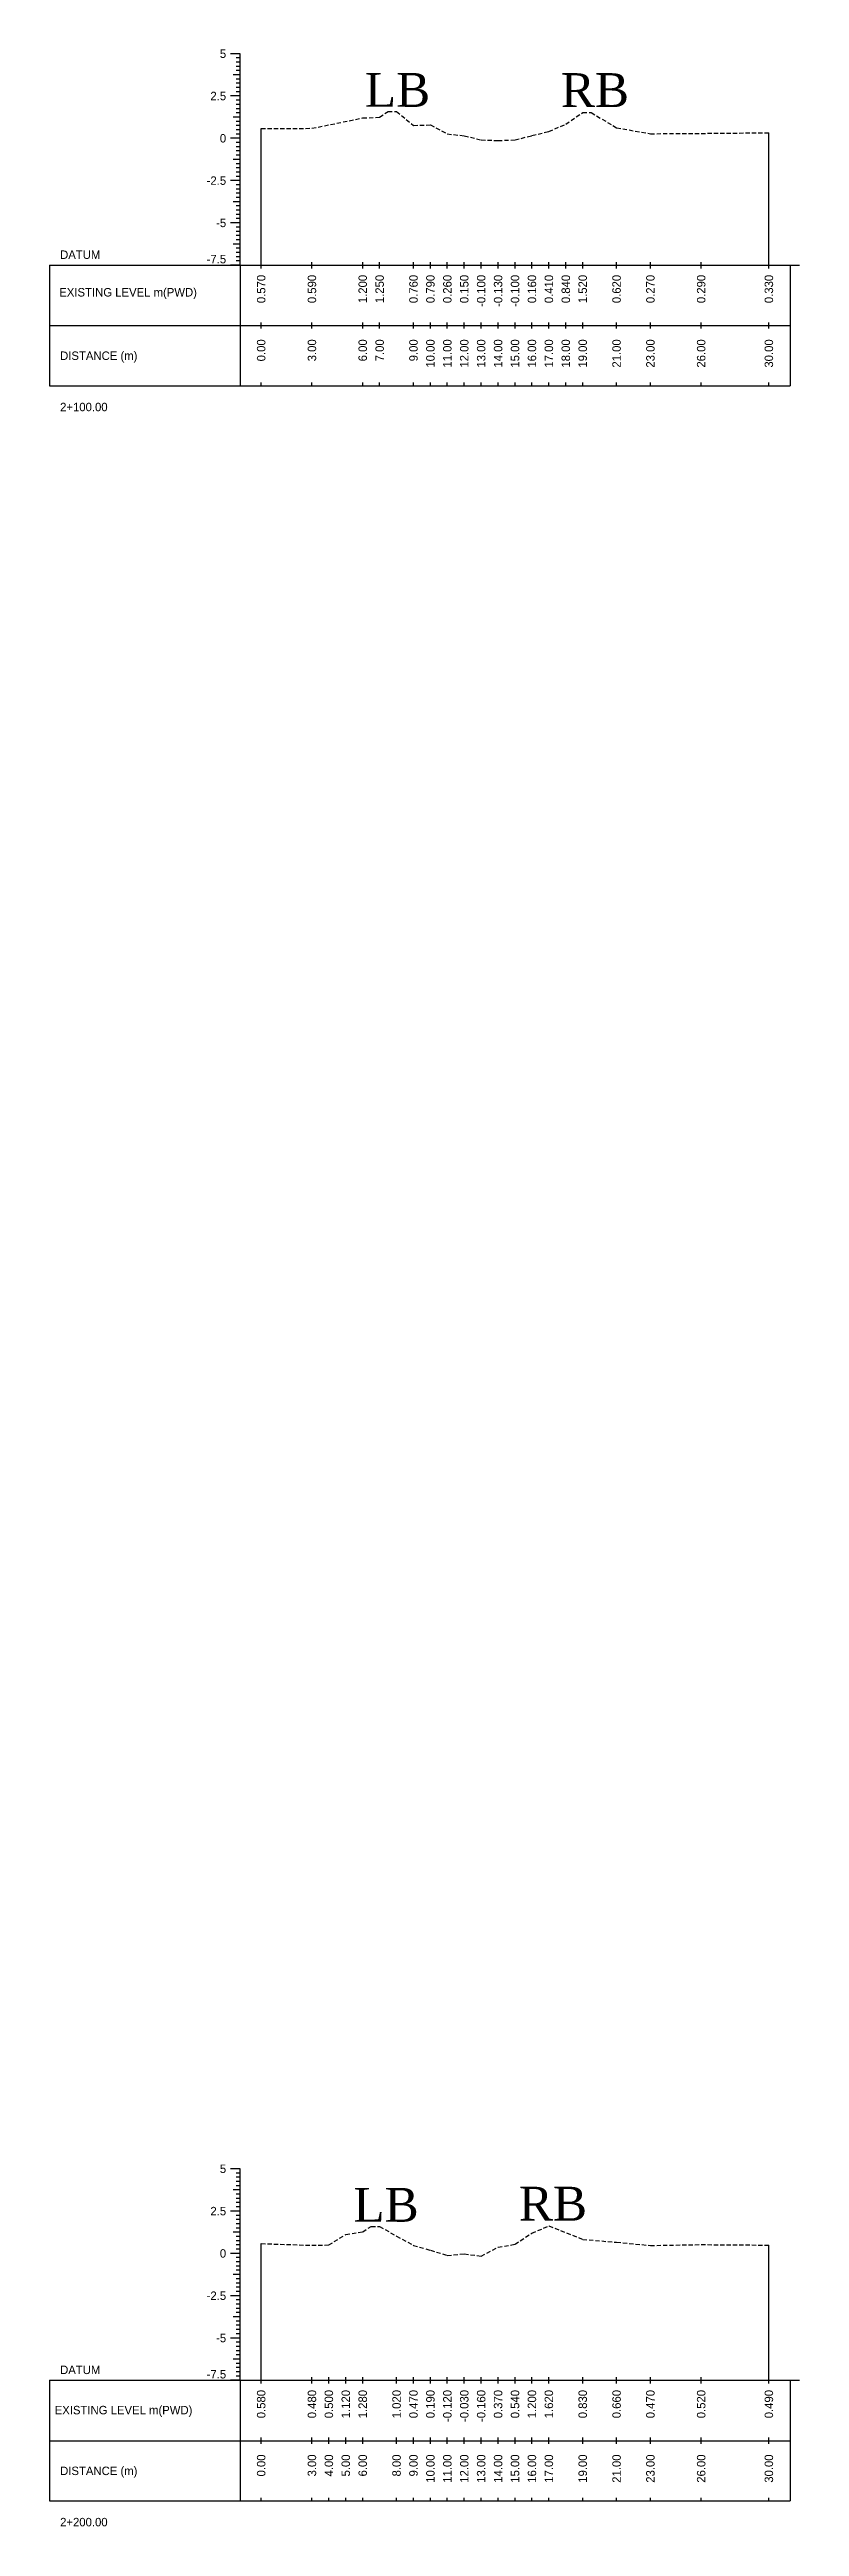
# Model space of a CAD drawing. Header units: inches. Extents: x 2552 to 3818, y -1499 to -1059.
# Drawn here: x 3636.4 to 3680.7, y -1489.3 to -1342.9 of the extents above; entities that cross this region are included whole.
import ezdxf
from ezdxf.enums import TextEntityAlignment as Align

# ---------------------------------------------------------------- set-up
doc = ezdxf.new("R2010")
doc.units = ezdxf.units.IN
doc.header["$MEASUREMENT"] = 0
doc.linetypes.add('HIDDEN', pattern=[0.375, 0.25, -0.125])
doc.layers.add('CS_Drawing', color=7, linetype='Continuous')
doc.layers.add('GL', color=3, linetype='HIDDEN')
doc.styles.add('romans', font='romans.shx')

msp = doc.modelspace()

# ---------------------------------------------------------------- texts
at = {"char_height": 2, "width": 204.3733, "attachment_point": 1, "style": 'romans'}
for s, insert in [('{\\fTimes New Roman|b0|i0|c0|p18;LB}', (3655.01, -1344.31)), ('{\\fTimes New Roman|b0|i0|c0|p18;RB}', (3666.59, -1344.32)), ('{\\fTimes New Roman|b0|i0|c0|p18;LB}', (3654.33, -1469.3)), ('{\\fTimes New Roman|b0|i0|c0|p18;RB}', (3664.11, -1469.23))]:
    msp.add_mtext(s, dxfattribs=dict(at, insert=insert))
at = {"layer": 'CS_Drawing'}
for s, p in [('5', (3646.81, -1343.17)), ('2.5', (3646.81, -1345.67)), ('0', (3646.81, -1348.17)), ('-2.5', (3646.81, -1350.67)), ('-5', (3646.81, -1353.17)), ('5', (3646.81, -1468.17)), ('2.5', (3646.81, -1470.67)), ('0', (3646.81, -1473.17)), ('-2.5', (3646.81, -1475.67)), ('-5', (3646.81, -1478.17))]:
    msp.add_text(s, height=0.5, dxfattribs=at).set_placement(p, align=Align.MIDDLE_RIGHT)
for s, p in [('DATUM', (3637, -1355.05)), ('EXISTING LEVEL m(PWD)', (3636.95, -1357.27)), ('DISTANCE (m)', (3637, -1361.02)), ('2+100.00', (3637, -1364.05)), ('DATUM', (3637, -1480.05)), ('EXISTING LEVEL m(PWD)', (3636.68, -1482.43)), ('DISTANCE (m)', (3637, -1486.02)), ('2+200.00', (3637, -1489.05))]:
    msp.add_text(s, height=0.5, dxfattribs=at).set_placement(p, align=Align.MIDDLE_LEFT)
for p in [(3646.81, -1355.56), (3646.81, -1480.56)]:
    msp.add_text('-7.5', height=0.5, dxfattribs=at).set_placement(p, align=Align.RIGHT)
for s, p in [('0.570', (3648.88, -1356.24)), ('0.590', (3651.88, -1356.24)), ('1.200', (3654.88, -1356.24)), ('1.250', (3655.88, -1356.24)), ('0.760', (3657.88, -1356.24)), ('0.790', (3658.88, -1356.24)), ('0.260', (3659.88, -1356.24)), ('0.150', (3660.88, -1356.24)), ('-0.100', (3661.88, -1356.24)), ('-0.130', (3662.88, -1356.24)), ('-0.100', (3663.88, -1356.24)), ('0.160', (3664.88, -1356.24)), ('0.410', (3665.88, -1356.24)), ('0.840', (3666.88, -1356.24)), ('1.520', (3667.88, -1356.24)), ('0.620', (3669.88, -1356.24)), ('0.270', (3671.88, -1356.24)), ('0.290', (3674.88, -1356.24)), ('0.330', (3678.88, -1356.24)), ('0.00', (3648.88, -1360.05)), ('3.00', (3651.88, -1360.05)), ('6.00', (3654.88, -1360.05)), ('7.00', (3655.88, -1360.05)), ('9.00', (3657.88, -1360.05)), ('10.00', (3658.88, -1360.05)), ('11.00', (3659.88, -1360.05)), ('12.00', (3660.88, -1360.05)), ('13.00', (3661.88, -1360.05)), ('14.00', (3662.88, -1360.05)), ('15.00', (3663.88, -1360.05)), ('16.00', (3664.88, -1360.05)), ('17.00', (3665.88, -1360.05)), ('18.00', (3666.88, -1360.05)), ('19.00', (3667.88, -1360.05)), ('21.00', (3669.88, -1360.05)), ('23.00', (3671.88, -1360.05)), ('26.00', (3674.88, -1360.05)), ('30.00', (3678.88, -1360.05)), ('0.580', (3648.88, -1481.24)), ('0.480', (3651.88, -1481.24)), ('0.500', (3652.88, -1481.24)), ('1.120', (3653.88, -1481.24)), ('1.280', (3654.88, -1481.24)), ('1.020', (3656.88, -1481.24)), ('0.470', (3657.88, -1481.24)), ('0.190', (3658.88, -1481.24)), ('-0.120', (3659.88, -1481.24)), ('-0.030', (3660.88, -1481.24)), ('-0.160', (3661.88, -1481.24)), ('0.370', (3662.88, -1481.24)), ('0.540', (3663.88, -1481.24)), ('1.200', (3664.88, -1481.24)), ('1.620', (3665.88, -1481.24)), ('0.830', (3667.88, -1481.24)), ('0.660', (3669.88, -1481.24)), ('0.470', (3671.88, -1481.24)), ('0.520', (3674.88, -1481.24)), ('0.490', (3678.88, -1481.24)), ('0.00', (3648.88, -1485.05)), ('3.00', (3651.88, -1485.05)), ('4.00', (3652.88, -1485.05)), ('5.00', (3653.88, -1485.05)), ('6.00', (3654.88, -1485.05)), ('8.00', (3656.88, -1485.05)), ('9.00', (3657.88, -1485.05)), ('10.00', (3658.88, -1485.05)), ('11.00', (3659.88, -1485.05)), ('12.00', (3660.88, -1485.05)), ('13.00', (3661.88, -1485.05)), ('14.00', (3662.88, -1485.05)), ('15.00', (3663.88, -1485.05)), ('16.00', (3664.88, -1485.05)), ('17.00', (3665.88, -1485.05)), ('19.00', (3667.88, -1485.05)), ('21.00', (3669.88, -1485.05)), ('23.00', (3671.88, -1485.05)), ('26.00', (3674.88, -1485.05)), ('30.00', (3678.88, -1485.05))]:
    msp.add_text(s, height=0.5, rotation=90, dxfattribs=at).set_placement(p, align=Align.MIDDLE_RIGHT)

# ---------------------------------------------------------------- linework, layer by layer
at = {"layer": 'CS_Drawing'}
for p, q in [((3647.63, -1343.17), (3647.06, -1343.17)), ((3647.63, -1343.17), (3647.23, -1343.17)), ((3647.63, -1343.17), (3647.4, -1343.17)), ((3647.63, -1343.42), (3647.4, -1343.42)), ((3647.63, -1343.67), (3647.4, -1343.67)), ((3647.63, -1355.67), (3647.63, -1343.17)), ((3647.63, -1344.42), (3647.23, -1344.42)), ((3647.63, -1343.92), (3647.4, -1343.92)), ((3647.63, -1344.17), (3647.4, -1344.17)), ((3647.63, -1344.42), (3647.4, -1344.42)), ((3647.63, -1344.67), (3647.4, -1344.67)), ((3647.63, -1344.92), (3647.4, -1344.92)), ((3647.63, -1345.17), (3647.4, -1345.17)), ((3647.63, -1345.67), (3647.06, -1345.67)), ((3647.63, -1345.67), (3647.23, -1345.67)), ((3647.63, -1345.42), (3647.4, -1345.42)), ((3647.63, -1345.67), (3647.4, -1345.67)), ((3647.63, -1345.92), (3647.4, -1345.92)), ((3647.63, -1346.17), (3647.4, -1346.17)), ((3647.63, -1346.42), (3647.4, -1346.42)), ((3647.63, -1346.67), (3647.4, -1346.67)), ((3647.63, -1348.17), (3647.06, -1348.17)), ((3647.63, -1346.92), (3647.23, -1346.92)), ((3647.63, -1348.17), (3647.23, -1348.17)), ((3647.63, -1346.92), (3647.4, -1346.92)), ((3647.63, -1347.17), (3647.4, -1347.17)), ((3647.63, -1347.42), (3647.4, -1347.42)), ((3647.63, -1347.67), (3647.4, -1347.67)), ((3647.63, -1347.92), (3647.4, -1347.92)), ((3647.63, -1348.17), (3647.4, -1348.17)), ((3648.88, -1355.67), (3648.88, -1347.6)), ((3678.88, -1355.67), (3678.88, -1347.84)), ((3647.63, -1349.42), (3647.23, -1349.42)), ((3647.63, -1348.42), (3647.4, -1348.42)), ((3647.63, -1348.67), (3647.4, -1348.67)), ((3647.63, -1348.92), (3647.4, -1348.92)), ((3647.63, -1349.17), (3647.4, -1349.17)), ((3647.63, -1349.42), (3647.4, -1349.42)), ((3647.63, -1350.67), (3647.06, -1350.67)), ((3647.63, -1350.67), (3647.23, -1350.67)), ((3647.63, -1349.67), (3647.4, -1349.67)), ((3647.63, -1349.92), (3647.4, -1349.92)), ((3647.63, -1350.17), (3647.4, -1350.17)), ((3647.63, -1350.42), (3647.4, -1350.42)), ((3647.63, -1350.67), (3647.4, -1350.67)), ((3647.63, -1350.92), (3647.4, -1350.92)), ((3647.63, -1351.92), (3647.23, -1351.92)), ((3647.63, -1351.17), (3647.4, -1351.17)), ((3647.63, -1351.42), (3647.4, -1351.42)), ((3647.63, -1351.67), (3647.4, -1351.67)), ((3647.63, -1351.92), (3647.4, -1351.92)), ((3647.63, -1352.17), (3647.4, -1352.17)), ((3647.63, -1352.42), (3647.4, -1352.42)), ((3647.63, -1353.17), (3647.06, -1353.17)), ((3647.63, -1353.17), (3647.23, -1353.17)), ((3647.63, -1352.67), (3647.4, -1352.67)), ((3647.63, -1352.92), (3647.4, -1352.92)), ((3647.63, -1353.17), (3647.4, -1353.17)), ((3647.63, -1353.42), (3647.4, -1353.42)), ((3647.63, -1353.67), (3647.4, -1353.67)), ((3647.63, -1353.92), (3647.4, -1353.92)), ((3647.63, -1354.42), (3647.23, -1354.42)), ((3647.63, -1354.17), (3647.4, -1354.17)), ((3647.63, -1354.42), (3647.4, -1354.42)), ((3647.63, -1354.67), (3647.4, -1354.67)), ((3647.63, -1354.92), (3647.4, -1354.92)), ((3647.63, -1355.17), (3647.4, -1355.17)), ((3647.63, -1355.42), (3647.4, -1355.42)), ((3648.88, -1355.86), (3648.88, -1355.49)), ((3651.88, -1355.86), (3651.88, -1355.49)), ((3654.88, -1355.86), (3654.88, -1355.49)), ((3655.88, -1355.86), (3655.88, -1355.49)), ((3657.88, -1355.86), (3657.88, -1355.49)), ((3658.88, -1355.86), (3658.88, -1355.49)), ((3659.88, -1355.86), (3659.88, -1355.49)), ((3660.88, -1355.86), (3660.88, -1355.49)), ((3661.88, -1355.86), (3661.88, -1355.49)), ((3662.88, -1355.86), (3662.88, -1355.49)), ((3663.88, -1355.86), (3663.88, -1355.49)), ((3664.88, -1355.86), (3664.88, -1355.49)), ((3665.88, -1355.86), (3665.88, -1355.49)), ((3666.88, -1355.86), (3666.88, -1355.49)), ((3667.88, -1355.86), (3667.88, -1355.49)), ((3669.88, -1355.86), (3669.88, -1355.49)), ((3671.88, -1355.86), (3671.88, -1355.49)), ((3674.88, -1355.86), (3674.88, -1355.49)), ((3678.88, -1355.86), (3678.88, -1355.49)), ((3636.38, -1355.67), (3647.63, -1355.67)), ((3636.38, -1355.67), (3636.38, -1362.8)), ((3647.63, -1355.67), (3647.06, -1355.67)), ((3647.63, -1355.67), (3647.23, -1355.67)), ((3647.63, -1355.67), (3647.4, -1355.67)), ((3647.63, -1355.67), (3680.13, -1355.67)), ((3647.63, -1355.67), (3647.63, -1362.8)), ((3680.13, -1355.67), (3680.69, -1355.67)), ((3680.13, -1355.67), (3680.52, -1355.67)), ((3680.13, -1355.67), (3680.35, -1355.67)), ((3680.13, -1355.67), (3680.13, -1362.8)), ((3636.38, -1359.24), (3647.63, -1359.24)), ((3647.63, -1359.24), (3680.13, -1359.24)), ((3647.63, -1359.24), (3680.13, -1359.24)), ((3648.88, -1359.42), (3648.88, -1359.05)), ((3651.88, -1359.42), (3651.88, -1359.05)), ((3654.88, -1359.42), (3654.88, -1359.05)), ((3655.88, -1359.42), (3655.88, -1359.05)), ((3657.88, -1359.42), (3657.88, -1359.05)), ((3658.88, -1359.42), (3658.88, -1359.05)), ((3659.88, -1359.42), (3659.88, -1359.05)), ((3660.88, -1359.42), (3660.88, -1359.05)), ((3661.88, -1359.42), (3661.88, -1359.05)), ((3662.88, -1359.42), (3662.88, -1359.05)), ((3663.88, -1359.42), (3663.88, -1359.05)), ((3664.88, -1359.42), (3664.88, -1359.05)), ((3665.88, -1359.42), (3665.88, -1359.05)), ((3666.88, -1359.42), (3666.88, -1359.05)), ((3667.88, -1359.42), (3667.88, -1359.05)), ((3669.88, -1359.42), (3669.88, -1359.05)), ((3671.88, -1359.42), (3671.88, -1359.05)), ((3674.88, -1359.42), (3674.88, -1359.05)), ((3678.88, -1359.42), (3678.88, -1359.05)), ((3636.38, -1362.8), (3647.63, -1362.8)), ((3647.63, -1362.8), (3680.13, -1362.8)), ((3648.88, -1362.8), (3648.88, -1362.61)), ((3651.88, -1362.8), (3651.88, -1362.61)), ((3654.88, -1362.8), (3654.88, -1362.61)), ((3655.88, -1362.8), (3655.88, -1362.61)), ((3657.88, -1362.8), (3657.88, -1362.61)), ((3658.88, -1362.8), (3658.88, -1362.61)), ((3659.88, -1362.8), (3659.88, -1362.61)), ((3660.88, -1362.8), (3660.88, -1362.61)), ((3661.88, -1362.8), (3661.88, -1362.61)), ((3662.88, -1362.8), (3662.88, -1362.61)), ((3663.88, -1362.8), (3663.88, -1362.61)), ((3664.88, -1362.8), (3664.88, -1362.61)), ((3665.88, -1362.8), (3665.88, -1362.61)), ((3666.88, -1362.8), (3666.88, -1362.61)), ((3667.88, -1362.8), (3667.88, -1362.61)), ((3669.88, -1362.8), (3669.88, -1362.61)), ((3671.88, -1362.8), (3671.88, -1362.61)), ((3674.88, -1362.8), (3674.88, -1362.61)), ((3678.88, -1362.8), (3678.88, -1362.61)), ((3647.63, -1468.17), (3647.06, -1468.17)), ((3647.63, -1468.17), (3647.23, -1468.17)), ((3647.63, -1468.17), (3647.4, -1468.17)), ((3647.63, -1480.67), (3647.63, -1468.17)), ((3647.63, -1469.42), (3647.23, -1469.42)), ((3647.63, -1468.42), (3647.4, -1468.42)), ((3647.63, -1468.67), (3647.4, -1468.67)), ((3647.63, -1468.92), (3647.4, -1468.92)), ((3647.63, -1469.17), (3647.4, -1469.17)), ((3647.63, -1469.42), (3647.4, -1469.42)), ((3647.63, -1469.67), (3647.4, -1469.67)), ((3647.63, -1470.67), (3647.06, -1470.67)), ((3647.63, -1470.67), (3647.23, -1470.67)), ((3647.63, -1469.92), (3647.4, -1469.92)), ((3647.63, -1470.17), (3647.4, -1470.17)), ((3647.63, -1470.42), (3647.4, -1470.42)), ((3647.63, -1470.67), (3647.4, -1470.67)), ((3647.63, -1470.92), (3647.4, -1470.92)), ((3647.63, -1471.92), (3647.23, -1471.92)), ((3647.63, -1471.17), (3647.4, -1471.17)), ((3647.63, -1471.42), (3647.4, -1471.42)), ((3647.63, -1471.67), (3647.4, -1471.67)), ((3647.63, -1471.92), (3647.4, -1471.92)), ((3647.63, -1472.17), (3647.4, -1472.17)), ((3647.63, -1472.42), (3647.4, -1472.42)), ((3648.88, -1480.67), (3648.88, -1472.59)), ((3647.63, -1473.17), (3647.06, -1473.17)), ((3647.63, -1473.17), (3647.23, -1473.17)), ((3647.63, -1472.67), (3647.4, -1472.67)), ((3647.63, -1472.92), (3647.4, -1472.92)), ((3647.63, -1473.17), (3647.4, -1473.17)), ((3647.63, -1473.42), (3647.4, -1473.42)), ((3647.63, -1473.67), (3647.4, -1473.67)), ((3647.63, -1473.92), (3647.4, -1473.92)), ((3678.88, -1480.67), (3678.88, -1472.68)), ((3647.63, -1474.42), (3647.23, -1474.42)), ((3647.63, -1474.17), (3647.4, -1474.17)), ((3647.63, -1474.42), (3647.4, -1474.42)), ((3647.63, -1474.67), (3647.4, -1474.67)), ((3647.63, -1474.92), (3647.4, -1474.92)), ((3647.63, -1475.17), (3647.4, -1475.17)), ((3647.63, -1475.42), (3647.4, -1475.42)), ((3647.63, -1475.67), (3647.06, -1475.67)), ((3647.63, -1475.67), (3647.23, -1475.67)), ((3647.63, -1476.92), (3647.23, -1476.92)), ((3647.63, -1475.67), (3647.4, -1475.67)), ((3647.63, -1475.92), (3647.4, -1475.92)), ((3647.63, -1476.17), (3647.4, -1476.17)), ((3647.63, -1476.42), (3647.4, -1476.42)), ((3647.63, -1476.67), (3647.4, -1476.67)), ((3647.63, -1476.92), (3647.4, -1476.92)), ((3647.63, -1478.17), (3647.06, -1478.17)), ((3647.63, -1478.17), (3647.23, -1478.17)), ((3647.63, -1477.17), (3647.4, -1477.17)), ((3647.63, -1477.42), (3647.4, -1477.42)), ((3647.63, -1477.67), (3647.4, -1477.67)), ((3647.63, -1477.92), (3647.4, -1477.92)), ((3647.63, -1478.17), (3647.4, -1478.17)), ((3647.63, -1478.42), (3647.4, -1478.42)), ((3647.63, -1479.42), (3647.23, -1479.42)), ((3647.63, -1478.67), (3647.4, -1478.67)), ((3647.63, -1478.92), (3647.4, -1478.92)), ((3647.63, -1479.17), (3647.4, -1479.17)), ((3647.63, -1479.42), (3647.4, -1479.42)), ((3647.63, -1479.67), (3647.4, -1479.67)), ((3636.38, -1480.67), (3647.63, -1480.67)), ((3636.38, -1480.67), (3636.38, -1487.8)), ((3647.63, -1480.67), (3647.06, -1480.67)), ((3647.63, -1480.67), (3647.23, -1480.67)), ((3647.63, -1479.92), (3647.4, -1479.92)), ((3647.63, -1480.17), (3647.4, -1480.17)), ((3647.63, -1480.42), (3647.4, -1480.42)), ((3647.63, -1480.67), (3647.4, -1480.67)), ((3647.63, -1480.67), (3680.13, -1480.67)), ((3647.63, -1480.67), (3647.63, -1487.8)), ((3648.88, -1480.86), (3648.88, -1480.49)), ((3651.88, -1480.86), (3651.88, -1480.49)), ((3652.88, -1480.86), (3652.88, -1480.49)), ((3653.88, -1480.86), (3653.88, -1480.49)), ((3654.88, -1480.86), (3654.88, -1480.49)), ((3656.88, -1480.86), (3656.88, -1480.49)), ((3657.88, -1480.86), (3657.88, -1480.49)), ((3658.88, -1480.86), (3658.88, -1480.49)), ((3659.88, -1480.86), (3659.88, -1480.49)), ((3660.88, -1480.86), (3660.88, -1480.49)), ((3661.88, -1480.86), (3661.88, -1480.49)), ((3662.88, -1480.86), (3662.88, -1480.49)), ((3663.88, -1480.86), (3663.88, -1480.49)), ((3664.88, -1480.86), (3664.88, -1480.49)), ((3665.88, -1480.86), (3665.88, -1480.49)), ((3667.88, -1480.86), (3667.88, -1480.49)), ((3669.88, -1480.86), (3669.88, -1480.49)), ((3671.88, -1480.86), (3671.88, -1480.49)), ((3674.88, -1480.86), (3674.88, -1480.49)), ((3678.88, -1480.86), (3678.88, -1480.49)), ((3680.13, -1480.67), (3680.69, -1480.67)), ((3680.13, -1480.67), (3680.52, -1480.67)), ((3680.13, -1480.67), (3680.35, -1480.67)), ((3680.13, -1480.67), (3680.13, -1487.8)), ((3636.38, -1484.24), (3647.63, -1484.24)), ((3647.63, -1484.24), (3680.13, -1484.24)), ((3647.63, -1484.24), (3680.13, -1484.24)), ((3648.88, -1484.42), (3648.88, -1484.05)), ((3651.88, -1484.42), (3651.88, -1484.05)), ((3652.88, -1484.42), (3652.88, -1484.05)), ((3653.88, -1484.42), (3653.88, -1484.05)), ((3654.88, -1484.42), (3654.88, -1484.05)), ((3656.88, -1484.42), (3656.88, -1484.05)), ((3657.88, -1484.42), (3657.88, -1484.05)), ((3658.88, -1484.42), (3658.88, -1484.05)), ((3659.88, -1484.42), (3659.88, -1484.05)), ((3660.88, -1484.42), (3660.88, -1484.05)), ((3661.88, -1484.42), (3661.88, -1484.05)), ((3662.88, -1484.42), (3662.88, -1484.05)), ((3663.88, -1484.42), (3663.88, -1484.05)), ((3664.88, -1484.42), (3664.88, -1484.05)), ((3665.88, -1484.42), (3665.88, -1484.05)), ((3667.88, -1484.42), (3667.88, -1484.05)), ((3669.88, -1484.42), (3669.88, -1484.05)), ((3671.88, -1484.42), (3671.88, -1484.05)), ((3674.88, -1484.42), (3674.88, -1484.05)), ((3678.88, -1484.42), (3678.88, -1484.05)), ((3636.38, -1487.8), (3647.63, -1487.8)), ((3647.63, -1487.8), (3680.13, -1487.8)), ((3648.88, -1487.8), (3648.88, -1487.61)), ((3651.88, -1487.8), (3651.88, -1487.61)), ((3652.88, -1487.8), (3652.88, -1487.61)), ((3653.88, -1487.8), (3653.88, -1487.61)), ((3654.88, -1487.8), (3654.88, -1487.61)), ((3656.88, -1487.8), (3656.88, -1487.61)), ((3657.88, -1487.8), (3657.88, -1487.61)), ((3658.88, -1487.8), (3658.88, -1487.61)), ((3659.88, -1487.8), (3659.88, -1487.61)), ((3660.88, -1487.8), (3660.88, -1487.61)), ((3661.88, -1487.8), (3661.88, -1487.61)), ((3662.88, -1487.8), (3662.88, -1487.61)), ((3663.88, -1487.8), (3663.88, -1487.61)), ((3664.88, -1487.8), (3664.88, -1487.61)), ((3665.88, -1487.8), (3665.88, -1487.61)), ((3667.88, -1487.8), (3667.88, -1487.61)), ((3669.88, -1487.8), (3669.88, -1487.61)), ((3671.88, -1487.8), (3671.88, -1487.61)), ((3674.88, -1487.8), (3674.88, -1487.61)), ((3678.88, -1487.8), (3678.88, -1487.61))]:
    msp.add_line(p, q, dxfattribs=at)
at = {"layer": 'GL'}
for points in [[(3648.88, -1347.6), (3651.88, -1347.58), (3654.88, -1346.97), (3655.88, -1346.92), (3656.38, -1346.58), (3656.88, -1346.58), (3657.88, -1347.41), (3658.88, -1347.38), (3659.88, -1347.91), (3660.88, -1348.02), (3661.88, -1348.27), (3662.88, -1348.3), (3663.88, -1348.27), (3664.88, -1348.01), (3665.88, -1347.76), (3666.88, -1347.33), (3667.88, -1346.65), (3668.38, -1346.65), (3669.88, -1347.55), (3671.88, -1347.9), (3674.88, -1347.88), (3678.88, -1347.84)], [(3648.88, -1472.59), (3651.88, -1472.69), (3652.88, -1472.67), (3653.88, -1472.05), (3654.88, -1471.89), (3655.38, -1471.57), (3655.88, -1471.57), (3656.88, -1472.15), (3657.88, -1472.7), (3658.88, -1472.98), (3659.88, -1473.29), (3660.88, -1473.2), (3661.88, -1473.33), (3662.88, -1472.8), (3663.88, -1472.63), (3664.88, -1471.97), (3665.88, -1471.55), (3665.88, -1471.55), (3667.88, -1472.34), (3669.88, -1472.51), (3671.88, -1472.7), (3674.88, -1472.65), (3678.88, -1472.68)]]:
    msp.add_lwpolyline(points, dxfattribs=at)

msp.set_redraw_order([(e.dxf.handle, doc.entitydb.next_handle()) for e in msp.query("TEXT MTEXT ATTDEF DIMENSION ARC_DIMENSION")])  # texts and dimensions are drawn at this point

doc.saveas('drawing.dxf')
